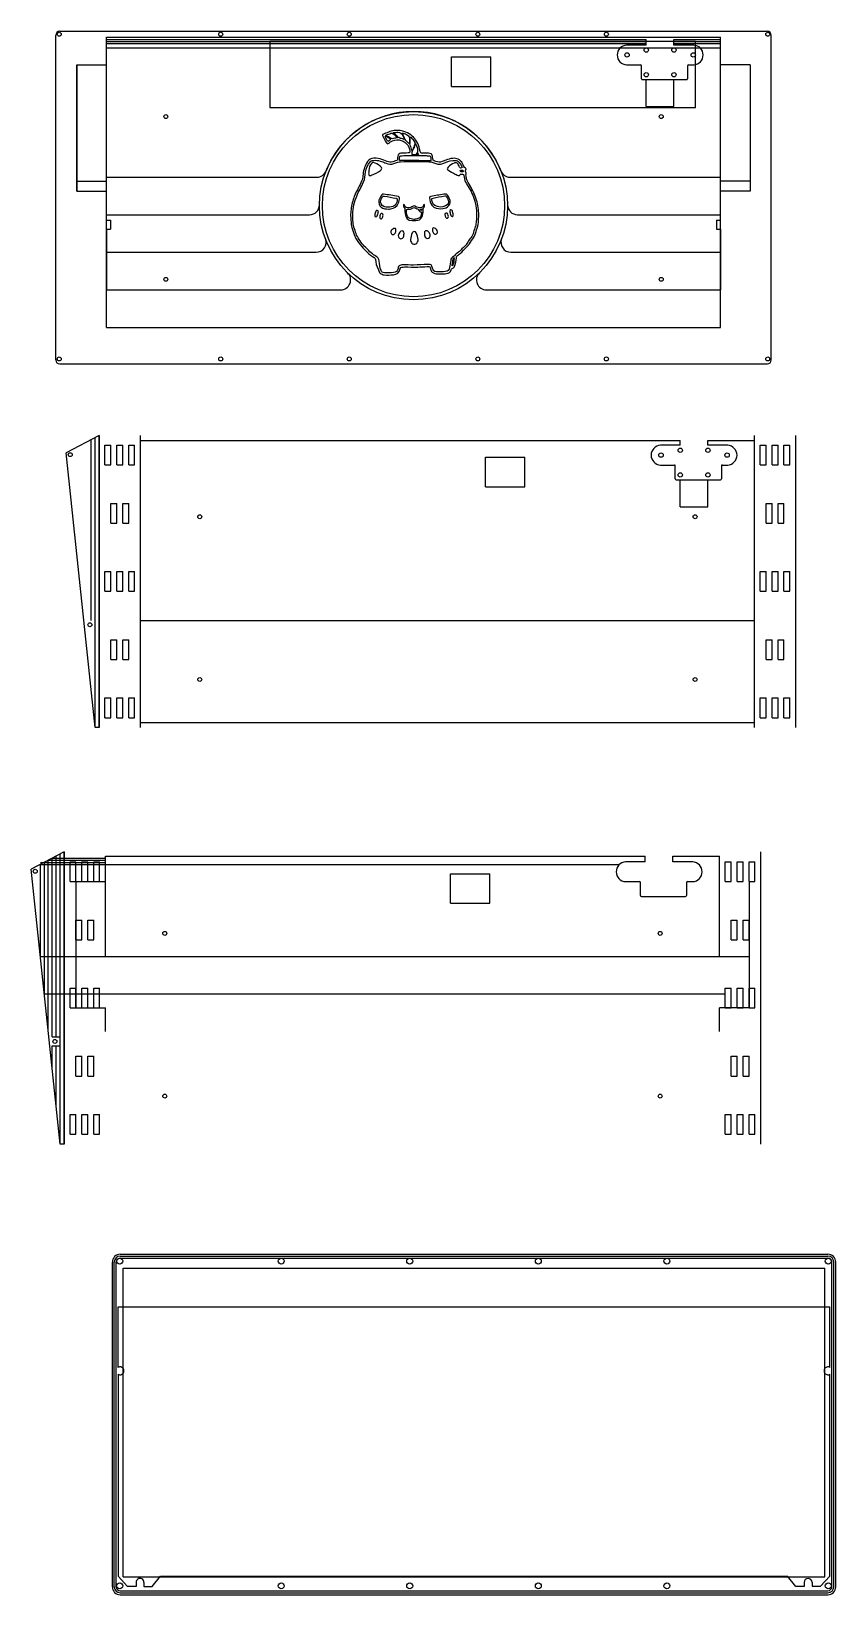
# Model space of a CAD drawing. Header units: millimetres. Extents: x -2194 to 1361, y -607 to 684.
# Drawn here: x -2194 to -1786, y -108 to 684 of the extents above.
import ezdxf

# ---------------------------------------------------------------- set-up
doc = ezdxf.new("R2010")
doc.units = ezdxf.units.MM
doc.layers.add('draft', color=7, linetype='Continuous', lineweight=25, true_color=0x000000)

msp = doc.modelspace()

# ---------------------------------------------------------------- linework, layer by layer
at = {"layer": 'draft'}
for p, q in [((-2181.21, 517.74), (-2181.21, 682.26)), ((-2179.21, 684.26), (-1820.79, 684.26)), ((-2155.47, 534.25), (-2155.47, 681.2)), ((-2155.47, 681.2), (-1844.56, 681.2)), ((-1844.56, 534.25), (-1844.56, 681.2)), ((-1818.79, 517.74), (-1818.79, 682.26)), ((-2155.47, 680.15), (-1882.09, 680.15)), ((-2155.47, 667.26), (-2155.47, 680.15)), ((-2155.47, 667.26), (-2155.47, 679.09)), ((-2155.47, 679.09), (-1882.09, 679.09)), ((-2155.47, 667.26), (-2155.47, 678.04)), ((-2155.47, 678.04), (-1882.09, 678.04)), ((-2155.47, 610.37), (-2155.47, 675.93)), ((-2155.47, 675.93), (-1844.56, 675.93)), ((-2155.47, 675.93), (-1844.56, 675.93)), ((-2072.76, 679.26), (-1857.24, 679.26)), ((-2072.76, 679.26), (-2072.76, 645.66)), ((-1882.09, 677.24), (-1892.07, 677.24)), ((-1882.09, 677.24), (-1892.07, 677.24)), ((-1882.09, 677.24), (-1892.07, 677.24)), ((-1882.09, 677.24), (-1882.09, 680.15)), ((-1882.09, 677.24), (-1882.09, 679.09)), ((-1882.09, 677.24), (-1882.09, 678.04)), ((-1868.09, 677.24), (-1868.09, 680.15)), ((-1868.09, 680.15), (-1844.56, 680.15)), ((-1868.09, 677.24), (-1868.09, 679.09)), ((-1868.09, 679.09), (-1844.56, 679.09)), ((-1868.09, 677.24), (-1868.09, 678.04)), ((-1868.09, 678.04), (-1844.56, 678.04)), ((-1858.07, 677.24), (-1868.09, 677.24)), ((-1858.07, 677.24), (-1868.09, 677.24)), ((-1858.07, 677.24), (-1868.09, 677.24)), ((-1857.24, 645.66), (-1857.24, 679.26)), ((-1844.56, 667.26), (-1844.56, 680.15)), ((-1844.56, 667.26), (-1844.56, 679.09)), ((-1844.56, 667.26), (-1844.56, 678.04)), ((-1844.56, 610.37), (-1844.56, 675.93)), ((-2170.47, 667.26), (-2170.47, 603.25)), ((-2170.47, 667.26), (-2170.47, 608.25)), ((-2170.47, 667.26), (-2155.47, 667.26)), ((-2170.47, 603.25), (-2170.47, 667.26)), ((-2170.47, 667.26), (-2155.47, 667.26)), ((-2170.47, 667.26), (-2155.47, 667.26)), ((-1980.79, 656.26), (-1980.79, 671.26)), ((-1980.79, 656.26), (-1980.79, 671.26)), ((-1980.79, 656.26), (-1980.79, 671.26)), ((-1980.79, 656.26), (-1980.79, 671.26)), ((-1980.79, 671.26), (-1960.79, 671.26)), ((-1980.79, 671.26), (-1960.79, 671.26)), ((-1980.79, 671.26), (-1960.79, 671.26)), ((-1980.79, 671.26), (-1960.79, 671.26)), ((-1960.79, 656.26), (-1960.79, 671.26)), ((-1960.79, 656.26), (-1960.79, 671.26)), ((-1960.79, 656.26), (-1960.79, 671.26)), ((-1960.79, 656.26), (-1960.79, 671.26)), ((-1892.07, 667.24), (-1885.09, 667.24)), ((-1892.07, 667.24), (-1885.09, 667.24)), ((-1892.07, 667.24), (-1885.09, 667.24)), ((-1884.59, 660.24), (-1884.59, 666.74)), ((-1884.59, 660.24), (-1884.59, 666.74)), ((-1884.59, 660.24), (-1884.59, 666.74)), ((-1861.28, 666.74), (-1861.28, 660.24)), ((-1861.28, 666.74), (-1861.28, 660.24)), ((-1861.28, 666.74), (-1861.28, 660.24)), ((-1860.78, 667.24), (-1858.07, 667.24)), ((-1860.78, 667.24), (-1858.07, 667.24)), ((-1860.78, 667.24), (-1858.07, 667.24)), ((-1829.56, 667.26), (-1844.56, 667.26)), ((-1829.56, 667.26), (-1844.56, 667.26)), ((-1829.56, 667.26), (-1844.56, 667.26)), ((-1829.56, 667.26), (-1829.56, 603.25)), ((-1829.56, 667.26), (-1829.56, 608.25)), ((-1829.56, 667.26), (-1829.56, 603.25)), ((-1884.09, 659.74), (-1861.78, 659.74)), ((-1884.09, 659.74), (-1861.78, 659.74)), ((-1884.09, 659.74), (-1861.78, 659.74)), ((-1882.09, 659.74), (-1868.09, 659.74)), ((-1882.09, 646.14), (-1882.09, 659.74)), ((-1868.09, 646.14), (-1868.09, 659.74)), ((-1980.79, 656.26), (-1960.79, 656.26)), ((-1980.79, 656.26), (-1960.79, 656.26)), ((-1980.79, 656.26), (-1960.79, 656.26)), ((-1980.79, 656.26), (-1960.79, 656.26)), ((-2072.76, 645.66), (-1857.24, 645.66)), ((-1882.09, 646.14), (-1868.09, 646.14)), ((-2170.47, 603.25), (-2170.47, 613.25)), ((-2155.47, 610.37), (-2048.96, 610.37)), ((-1951.08, 610.37), (-1844.56, 610.37)), ((-2170.47, 608.25), (-2155.47, 608.25)), ((-2170.47, 603.25), (-2155.47, 603.25)), ((-2170.47, 603.25), (-2155.47, 603.25)), ((-2155.47, 591.34), (-2155.47, 608.25)), ((-2155.47, 588.55), (-2155.47, 603.25)), ((-2155.47, 588.55), (-2155.47, 603.25)), ((-1829.56, 608.25), (-1844.56, 608.25)), ((-1844.56, 591.34), (-1844.56, 608.25)), ((-1829.56, 603.25), (-1844.56, 603.25)), ((-1829.56, 603.25), (-1844.56, 603.25)), ((-1844.56, 588.55), (-1844.56, 603.25)), ((-1844.56, 588.55), (-1844.56, 603.25)), ((-1829.56, 603.25), (-1829.56, 603.25)), ((-1829.56, 603.25), (-1829.56, 603.25)), ((-1829.56, 603.25), (-1829.56, 603.25)), ((-2155.47, 591.34), (-2052.68, 591.34)), ((-2155.47, 588.55), (-2153.47, 588.55)), ((-2155.47, 588.55), (-2153.47, 588.55)), ((-2153.47, 588.55), (-2153.47, 584.05)), ((-2153.47, 588.55), (-2153.47, 584.05)), ((-1947.35, 591.34), (-1844.56, 591.34)), ((-1846.56, 588.55), (-1844.56, 588.55)), ((-1846.56, 588.55), (-1844.56, 588.55)), ((-1846.56, 588.55), (-1846.56, 584.05)), ((-1846.56, 588.55), (-1846.56, 584.05)), ((-2155.47, 584.05), (-2153.47, 584.05)), ((-2155.47, 584.05), (-2153.47, 584.05)), ((-2155.47, 584.05), (-2155.47, 553.28)), ((-2155.47, 584.05), (-2155.47, 572.31)), ((-1846.56, 584.05), (-1844.56, 584.05)), ((-1846.56, 584.05), (-1844.56, 584.05)), ((-1844.56, 584.05), (-1844.56, 553.28)), ((-1844.56, 584.05), (-1844.56, 572.31)), ((-2155.47, 572.31), (-2049.29, 572.31)), ((-1950.74, 572.31), (-1844.56, 572.31)), ((-2155.47, 553.28), (-2036.87, 553.28)), ((-1963.16, 553.28), (-1844.56, 553.28)), ((-2155.47, 534.25), (-1844.56, 534.25)), ((-2179.21, 515.74), (-1820.79, 515.74)), ((-2159.29, 479.53), (-2175.92, 470.76)), ((-2159.29, 479.53), (-2175.92, 470.76)), ((-2163.29, 385.82), (-2163.29, 477.42)), ((-2161.29, 331.52), (-2161.29, 478.48)), ((-2159.29, 331.52), (-2159.29, 479.53)), ((-2159.29, 479.53), (-2159.29, 331.52)), ((-2138.29, 331.52), (-2138.29, 479.53)), ((-2138.29, 477.01), (-1864.9, 477.01)), ((-1864.9, 474.51), (-1864.9, 477.01)), ((-1850.9, 474.51), (-1850.9, 477.01)), ((-1850.9, 477.01), (-1827.37, 477.01)), ((-1827.37, 331.52), (-1827.37, 479.53)), ((-1806.37, 331.52), (-1806.37, 479.53)), ((-2161.29, 331.52), (-2175.92, 470.76)), ((-2156.29, 464.53), (-2156.29, 474.53)), ((-2156.29, 474.53), (-2153.29, 474.53)), ((-2153.29, 464.53), (-2153.29, 474.53)), ((-2150.29, 464.53), (-2150.29, 474.53)), ((-2150.29, 474.53), (-2147.29, 474.53)), ((-2147.29, 464.53), (-2147.29, 474.53)), ((-2144.29, 464.53), (-2144.29, 474.53)), ((-2144.29, 474.53), (-2141.29, 474.53)), ((-2141.29, 464.53), (-2141.29, 474.53)), ((-1963.6, 453.53), (-1963.6, 468.53)), ((-1963.6, 468.53), (-1943.6, 468.53)), ((-1943.6, 453.53), (-1943.6, 468.53)), ((-1864.9, 474.51), (-1874.88, 474.51)), ((-1840.88, 474.51), (-1850.9, 474.51)), ((-1824.37, 464.53), (-1824.37, 474.53)), ((-1824.37, 474.53), (-1821.37, 474.53)), ((-1821.37, 464.53), (-1821.37, 474.53)), ((-1818.37, 464.53), (-1818.37, 474.53)), ((-1818.37, 474.53), (-1815.37, 474.53)), ((-1815.37, 464.53), (-1815.37, 474.53)), ((-1812.37, 464.53), (-1812.37, 474.53)), ((-1812.37, 474.53), (-1809.37, 474.53)), ((-1809.37, 464.53), (-1809.37, 474.53)), ((-2156.29, 464.53), (-2153.29, 464.53)), ((-2150.29, 464.53), (-2147.29, 464.53)), ((-2144.29, 464.53), (-2141.29, 464.53)), ((-1874.88, 464.51), (-1867.9, 464.51)), ((-1867.4, 457.51), (-1867.4, 464.01)), ((-1844.09, 464.01), (-1844.09, 457.51)), ((-1843.59, 464.51), (-1840.88, 464.51)), ((-1824.37, 464.53), (-1821.37, 464.53)), ((-1818.37, 464.53), (-1815.37, 464.53)), ((-1812.37, 464.53), (-1809.37, 464.53)), ((-1963.6, 453.53), (-1943.6, 453.53)), ((-1963.6, 453.53), (-1943.6, 453.53)), ((-1866.9, 457.01), (-1844.59, 457.01)), ((-1864.9, 457.01), (-1850.9, 457.01)), ((-1864.9, 443.41), (-1864.9, 457.01)), ((-1850.9, 443.41), (-1850.9, 457.01)), ((-2153.29, 435.03), (-2153.29, 445.03)), ((-2153.29, 445.03), (-2150.29, 445.03)), ((-2150.29, 435.03), (-2150.29, 445.03)), ((-2147.29, 435.03), (-2147.29, 445.03)), ((-2147.29, 445.03), (-2144.29, 445.03)), ((-2144.29, 435.03), (-2144.29, 445.03)), ((-1821.37, 435.03), (-1821.37, 445.03)), ((-1821.37, 445.03), (-1818.37, 445.03)), ((-1818.37, 435.03), (-1818.37, 445.03)), ((-1815.37, 435.03), (-1815.37, 445.03)), ((-1815.37, 445.03), (-1812.37, 445.03)), ((-1812.37, 435.03), (-1812.37, 445.03)), ((-1864.9, 443.41), (-1850.9, 443.41)), ((-2153.29, 435.03), (-2150.29, 435.03)), ((-2147.29, 435.03), (-2144.29, 435.03)), ((-1821.37, 435.03), (-1818.37, 435.03)), ((-1815.37, 435.03), (-1812.37, 435.03)), ((-2156.29, 400.53), (-2156.29, 410.53)), ((-2156.29, 410.53), (-2153.29, 410.53)), ((-2153.29, 400.53), (-2153.29, 410.53)), ((-2150.29, 400.53), (-2150.29, 410.53)), ((-2150.29, 410.53), (-2147.29, 410.53)), ((-2147.29, 400.53), (-2147.29, 410.53)), ((-2144.29, 400.53), (-2144.29, 410.53)), ((-2144.29, 410.53), (-2141.29, 410.53)), ((-2141.29, 400.53), (-2141.29, 410.53)), ((-1824.37, 400.53), (-1824.37, 410.53)), ((-1824.37, 410.53), (-1821.37, 410.53)), ((-1821.37, 400.53), (-1821.37, 410.53)), ((-1818.37, 400.53), (-1818.37, 410.53)), ((-1818.37, 410.53), (-1815.37, 410.53)), ((-1815.37, 400.53), (-1815.37, 410.53)), ((-1812.37, 400.53), (-1812.37, 410.53)), ((-1812.37, 410.53), (-1809.37, 410.53)), ((-1809.37, 400.53), (-1809.37, 410.53)), ((-2156.29, 400.53), (-2153.29, 400.53)), ((-2150.29, 400.53), (-2147.29, 400.53)), ((-2144.29, 400.53), (-2141.29, 400.53)), ((-1824.37, 400.53), (-1821.37, 400.53)), ((-1818.37, 400.53), (-1815.37, 400.53)), ((-1812.37, 400.53), (-1809.37, 400.53)), ((-2138.29, 385.82), (-1827.37, 385.82)), ((-2153.29, 366.03), (-2153.29, 376.03)), ((-2153.29, 376.03), (-2150.29, 376.03)), ((-2150.29, 366.03), (-2150.29, 376.03)), ((-2147.29, 366.03), (-2147.29, 376.03)), ((-2147.29, 376.03), (-2144.29, 376.03)), ((-2144.29, 366.03), (-2144.29, 376.03)), ((-1821.37, 366.03), (-1821.37, 376.03)), ((-1821.37, 376.03), (-1818.37, 376.03)), ((-1818.37, 366.03), (-1818.37, 376.03)), ((-1815.37, 366.03), (-1815.37, 376.03)), ((-1815.37, 376.03), (-1812.37, 376.03)), ((-1812.37, 366.03), (-1812.37, 376.03)), ((-2153.29, 366.03), (-2150.29, 366.03)), ((-2147.29, 366.03), (-2144.29, 366.03)), ((-1821.37, 366.03), (-1818.37, 366.03)), ((-1815.37, 366.03), (-1812.37, 366.03)), ((-2156.29, 336.52), (-2156.29, 346.52)), ((-2156.29, 346.52), (-2153.29, 346.52)), ((-2153.29, 336.52), (-2153.29, 346.52)), ((-2150.29, 336.52), (-2150.29, 346.52)), ((-2150.29, 346.52), (-2147.29, 346.52)), ((-2147.29, 336.52), (-2147.29, 346.52)), ((-2144.29, 336.52), (-2144.29, 346.52)), ((-2144.29, 346.52), (-2141.29, 346.52)), ((-2141.29, 336.52), (-2141.29, 346.52)), ((-1824.37, 336.52), (-1824.37, 346.52)), ((-1824.37, 346.52), (-1821.37, 346.52)), ((-1821.37, 336.52), (-1821.37, 346.52)), ((-1818.37, 336.52), (-1818.37, 346.52)), ((-1818.37, 346.52), (-1815.37, 346.52)), ((-1815.37, 336.52), (-1815.37, 346.52)), ((-1812.37, 336.52), (-1812.37, 346.52)), ((-1812.37, 346.52), (-1809.37, 346.52)), ((-1809.37, 336.52), (-1809.37, 346.52)), ((-2156.29, 336.52), (-2153.29, 336.52)), ((-2150.29, 336.52), (-2147.29, 336.52)), ((-2144.29, 336.52), (-2141.29, 336.52)), ((-2138.29, 334.02), (-1827.37, 334.02)), ((-1824.37, 336.52), (-1821.37, 336.52)), ((-1818.37, 336.52), (-1815.37, 336.52)), ((-1812.37, 336.52), (-1809.37, 336.52)), ((-2159.29, 331.52), (-2161.29, 331.52)), ((-2177, 268.48), (-2193.63, 259.7)), ((-2177, 268.48), (-2193.63, 259.7)), ((-2189, 263.2), (-2187, 263.2)), ((-2189, 215.61), (-2189, 262.15)), ((-2189, 262.15), (-2156, 262.15)), ((-2187, 196.59), (-2187, 263.2)), ((-2187, 263.2), (-2156, 263.2)), ((-2185, 177.56), (-2185, 264.26)), ((-2185, 264.26), (-2156, 264.26)), ((-2183, 174.77), (-2183, 265.31)), ((-2183, 265.31), (-2156, 265.31)), ((-2181, 174.77), (-2181, 266.37)), ((-2179, 120.47), (-2179, 267.42)), ((-2177, 120.47), (-2177, 268.48)), ((-2177, 268.48), (-2177, 120.47)), ((-2174, 253.48), (-2174, 263.48)), ((-2174, 263.48), (-2171, 263.48)), ((-2171, 253.48), (-2171, 263.48)), ((-2168, 253.48), (-2168, 263.48)), ((-2168, 263.48), (-2165, 263.48)), ((-2165, 253.48), (-2165, 263.48)), ((-2162, 253.48), (-2162, 263.48)), ((-2162, 263.48), (-2159, 263.48)), ((-2159, 253.48), (-2159, 263.48)), ((-2156, 266.37), (-1882.61, 266.37)), ((-2156, 253.48), (-2156, 266.37)), ((-2156, 262.15), (-1895.75, 262.15)), ((-1882.61, 263.46), (-1892.59, 263.46)), ((-1882.61, 263.46), (-1882.61, 266.37)), ((-1868.61, 263.46), (-1868.61, 266.37)), ((-1868.61, 266.37), (-1845.08, 266.37)), ((-1858.59, 263.46), (-1868.61, 263.46)), ((-1845.08, 215.61), (-1845.08, 266.37)), ((-1842.08, 253.48), (-1842.08, 263.48)), ((-1842.08, 263.48), (-1839.08, 263.48)), ((-1839.08, 253.48), (-1839.08, 263.48)), ((-1836.08, 253.48), (-1836.08, 263.48)), ((-1836.08, 263.48), (-1833.08, 263.48)), ((-1833.08, 253.48), (-1833.08, 263.48)), ((-1830.08, 253.48), (-1830.08, 263.48)), ((-1830.08, 263.48), (-1827.08, 263.48)), ((-1827.08, 253.48), (-1827.08, 263.48)), ((-1824.08, 120.47), (-1824.08, 268.48)), ((-2179, 120.47), (-2193.63, 259.7)), ((-2174, 253.48), (-2171, 253.48)), ((-2174, 253.48), (-2171, 253.48)), ((-2174, 253.48), (-2156, 253.48)), ((-2171, 253.48), (-2171, 189.47)), ((-2168, 253.48), (-2165, 253.48)), ((-2162, 253.48), (-2159, 253.48)), ((-2156, 215.61), (-2156, 253.48)), ((-1981.31, 242.48), (-1981.31, 257.48)), ((-1981.31, 257.48), (-1961.31, 257.48)), ((-1961.31, 242.48), (-1961.31, 257.48)), ((-1842.08, 253.48), (-1839.08, 253.48)), ((-1836.08, 253.48), (-1833.08, 253.48)), ((-1830.08, 253.48), (-1827.08, 253.48)), ((-1830.08, 253.48), (-1830.08, 189.47)), ((-1892.59, 253.46), (-1885.61, 253.46)), ((-1885.11, 246.46), (-1885.11, 252.96)), ((-1884.61, 245.96), (-1862.3, 245.96)), ((-1861.8, 252.96), (-1861.8, 246.46)), ((-1861.3, 253.46), (-1858.59, 253.46)), ((-1981.31, 242.48), (-1961.31, 242.48)), ((-2171, 223.97), (-2171, 233.97)), ((-2171, 233.97), (-2168, 233.97)), ((-2168, 223.97), (-2168, 233.97)), ((-2165, 223.97), (-2165, 233.97)), ((-2165, 233.97), (-2162, 233.97)), ((-2162, 223.97), (-2162, 233.97)), ((-1839.08, 223.97), (-1839.08, 233.97)), ((-1839.08, 233.97), (-1836.08, 233.97)), ((-1836.08, 223.97), (-1836.08, 233.97)), ((-1833.08, 223.97), (-1833.08, 233.97)), ((-1833.08, 233.97), (-1830.08, 233.97)), ((-1830.08, 223.97), (-1830.08, 233.97)), ((-2171, 223.97), (-2168, 223.97)), ((-2165, 223.97), (-2162, 223.97)), ((-1839.08, 223.97), (-1836.08, 223.97)), ((-1833.08, 223.97), (-1830.08, 223.97)), ((-2189, 215.61), (-2156, 215.61)), ((-2156, 215.61), (-1830.08, 215.61)), ((-2174, 189.47), (-2174, 199.47)), ((-2174, 199.47), (-2171, 199.47)), ((-2171, 189.47), (-2171, 199.47)), ((-2168, 189.47), (-2168, 199.47)), ((-2168, 199.47), (-2165, 199.47)), ((-2165, 189.47), (-2165, 199.47)), ((-2162, 189.47), (-2162, 199.47)), ((-2162, 199.47), (-2159, 199.47)), ((-2159, 189.47), (-2159, 199.47)), ((-1842.08, 189.47), (-1842.08, 199.47)), ((-1842.08, 199.47), (-1839.08, 199.47)), ((-1839.08, 189.47), (-1839.08, 199.47)), ((-1836.08, 189.47), (-1836.08, 199.47)), ((-1836.08, 199.47), (-1833.08, 199.47)), ((-1833.08, 189.47), (-1833.08, 199.47)), ((-1830.08, 189.47), (-1830.08, 199.47)), ((-1830.08, 199.47), (-1827.08, 199.47)), ((-1827.08, 189.47), (-1827.08, 199.47)), ((-2187, 196.59), (-2156, 196.59)), ((-2156, 196.59), (-1842.08, 196.59)), ((-2174, 189.47), (-2171, 189.47)), ((-2174, 189.47), (-2156, 189.47)), ((-2168, 189.47), (-2165, 189.47)), ((-2162, 189.47), (-2159, 189.47)), ((-2156, 177.56), (-2156, 189.47)), ((-1830.08, 189.47), (-1845.08, 189.47)), ((-1845.08, 177.56), (-1845.08, 189.47)), ((-1842.08, 189.47), (-1839.08, 189.47)), ((-1836.08, 189.47), (-1833.08, 189.47)), ((-1830.08, 189.47), (-1827.08, 189.47)), ((-1830.08, 189.47), (-1830.08, 189.47)), ((-2183, 174.77), (-2181, 174.77)), ((-2181, 174.77), (-2179, 174.77)), ((-2183, 170.26), (-2181, 170.26)), ((-2183, 158.53), (-2183, 170.26)), ((-2181, 139.5), (-2181, 170.26)), ((-2181, 170.26), (-2179, 170.26)), ((-2171, 154.97), (-2171, 164.97)), ((-2171, 164.97), (-2168, 164.97)), ((-2168, 154.97), (-2168, 164.97)), ((-2165, 154.97), (-2165, 164.97)), ((-2165, 164.97), (-2162, 164.97)), ((-2162, 154.97), (-2162, 164.97)), ((-1839.08, 154.97), (-1839.08, 164.97)), ((-1839.08, 164.97), (-1836.08, 164.97)), ((-1836.08, 154.97), (-1836.08, 164.97)), ((-1833.08, 154.97), (-1833.08, 164.97)), ((-1833.08, 164.97), (-1830.08, 164.97)), ((-1830.08, 154.97), (-1830.08, 164.97)), ((-2171, 154.97), (-2168, 154.97)), ((-2165, 154.97), (-2162, 154.97)), ((-1839.08, 154.97), (-1836.08, 154.97)), ((-1833.08, 154.97), (-1830.08, 154.97)), ((-2174, 125.47), (-2174, 135.47)), ((-2174, 135.47), (-2171, 135.47)), ((-2171, 125.47), (-2171, 135.47)), ((-2168, 125.47), (-2168, 135.47)), ((-2168, 135.47), (-2165, 135.47)), ((-2165, 125.47), (-2165, 135.47)), ((-2162, 125.47), (-2162, 135.47)), ((-2162, 135.47), (-2159, 135.47)), ((-2159, 125.47), (-2159, 135.47)), ((-1842.08, 125.47), (-1842.08, 135.47)), ((-1842.08, 135.47), (-1839.08, 135.47)), ((-1839.08, 125.47), (-1839.08, 135.47)), ((-1836.08, 125.47), (-1836.08, 135.47)), ((-1836.08, 135.47), (-1833.08, 135.47)), ((-1833.08, 125.47), (-1833.08, 135.47)), ((-1830.08, 125.47), (-1830.08, 135.47)), ((-1830.08, 135.47), (-1827.08, 135.47)), ((-1827.08, 125.47), (-1827.08, 135.47)), ((-2177, 120.47), (-2179, 120.47)), ((-2174, 125.47), (-2171, 125.47)), ((-2168, 125.47), (-2165, 125.47)), ((-2162, 125.47), (-2159, 125.47)), ((-1842.08, 125.47), (-1839.08, 125.47)), ((-1836.08, 125.47), (-1833.08, 125.47)), ((-1830.08, 125.47), (-1827.08, 125.47)), ((-2148.57, 64.71), (-1790.16, 64.71)), ((-2148.57, 63.71), (-1790.16, 63.71)), ((-2152.57, -103.81), (-2152.57, 60.71)), ((-2151.57, -103.81), (-2151.57, 60.71)), ((-2150.57, -103.81), (-2150.57, 60.71)), ((-2148.57, 62.71), (-1790.16, 62.71)), ((-2147.12, -98.81), (-2147.12, 57.71)), ((-2147.12, 57.71), (-1791.61, 57.71)), ((-1791.61, -98.81), (-1791.61, 57.71)), ((-1788.16, -103.81), (-1788.16, 60.71)), ((-1787.16, -103.81), (-1787.16, 60.71)), ((-1786.16, -103.81), (-1786.16, 60.71)), ((-2149.67, 7.38), (-2149.67, 37.99)), ((-2149.67, 37.99), (-1789.06, 37.99)), ((-1789.06, 7.38), (-1789.06, 37.99)), ((-2149.67, 3.91), (-2149.67, -98.41)), ((-1789.06, -98.34), (-1789.06, 3.91)), ((-2144.87, -103.56), (-2149.67, -98.41)), ((-2147.12, -98.81), (-1791.61, -98.81)), ((-2140.57, -101.63), (-2140.57, -103.56)), ((-2136.57, -101.56), (-2136.57, -103.56)), ((-2132.37, -103.56), (-2128.17, -98.41)), ((-2128.17, -98.41), (-1810.56, -98.41)), ((-1969.37, -98.41), (-1810.56, -98.41)), ((-1806.36, -103.56), (-1810.56, -98.41)), ((-1802.16, -101.56), (-1802.16, -103.56)), ((-1798.16, -101.56), (-1798.16, -103.49)), ((-1793.86, -103.49), (-1789.06, -98.34)), ((-2148.57, -105.81), (-1790.16, -105.81)), ((-2148.57, -106.81), (-1790.16, -106.81)), ((-2148.57, -107.81), (-1790.16, -107.81)), ((-2140.57, -103.56), (-2144.87, -103.56)), ((-2136.57, -103.56), (-2132.37, -103.56)), ((-1802.16, -103.56), (-1806.36, -103.56)), ((-1798.16, -103.49), (-1793.86, -103.49))]:
    msp.add_line(p, q, dxfattribs=at)
for centre, radius in [((-2179.47, 682.75), 1), ((-2097.68, 682.75), 1), ((-2032.56, 682.75), 1), ((-1967.44, 682.75), 1), ((-1902.32, 682.75), 1), ((-1820.56, 682.75), 1), ((-1891.84, 672.24), 1.1), ((-1882.09, 674.74), 1.1), ((-1868.09, 674.74), 1.1), ((-1858.35, 672.24), 1.1), ((-1882.09, 662.24), 1.1), ((-1868.09, 662.24), 1.1), ((-2125.47, 641.03), 1), ((-2125.47, 641.03), 1), ((-2125.47, 641.03), 1), ((-2125.47, 641.03), 1), ((-2125.47, 641.03), 1), ((-2125.47, 641.03), 1), ((-1874.56, 641.03), 1), ((-1874.56, 641.03), 1), ((-1874.56, 641.03), 1), ((-1874.56, 641.03), 1), ((-1874.56, 641.03), 1), ((-1874.56, 641.03), 1), ((-2125.47, 558.59), 1), ((-2125.47, 558.59), 1), ((-2125.47, 558.59), 1), ((-1874.56, 558.59), 1), ((-1874.56, 558.59), 1), ((-1874.56, 558.59), 1), ((-2179.47, 518.24), 1), ((-2097.68, 518.24), 1), ((-2032.56, 518.24), 1), ((-1967.44, 518.24), 1), ((-1902.32, 518.24), 1), ((-1820.56, 518.24), 1), ((-2173.92, 469.76), 1), ((-1874.66, 469.51), 1.1), ((-1864.9, 472.01), 1.1), ((-1850.9, 472.01), 1.1), ((-1841.16, 469.51), 1.1), ((-1864.9, 459.51), 1.1), ((-1864.9, 459.51), 1.1), ((-1850.9, 459.51), 1.1), ((-2108.29, 438.31), 1), ((-1857.37, 438.31), 1), ((-2163.94, 383.57), 1), ((-2108.29, 355.86), 1), ((-1857.37, 355.86), 1), ((-2191.63, 258.7), 1), ((-2126, 227.25), 1), ((-1875.08, 227.25), 1), ((-2181.65, 172.51), 1), ((-2126, 144.8), 1), ((-1875.08, 144.8), 1), ((-2148.84, 61.2), 1.51), ((-2067.05, 61.2), 1.51), ((-2001.93, 61.2), 1.51), ((-1936.8, 61.2), 1.51), ((-1871.68, 61.2), 1.51), ((-1789.92, 61.2), 1.51), ((-2148.84, -103.31), 1.51), ((-2067.05, -103.31), 1.51), ((-2001.93, -103.31), 1.51), ((-1936.8, -103.31), 1.51), ((-1871.68, -103.31), 1.51), ((-1789.92, -103.31), 1.51)]:
    msp.add_circle(centre, radius, dxfattribs=at)
at = {"layer": 'draft', "color": 5, "true_color": 0x0000ff}
for radius in [47.67, 46.16]:
    msp.add_circle((-2000.02, 595.9), radius, dxfattribs=at)
at = {"layer": 'draft'}
for centre, radius, start, end in [((-2179.21, 682.26), 2, 90, 180), ((-1820.79, 682.26), 2, 0, 90), ((-1891.84, 672.24), 5, 92.56359, 267.43641), ((-1891.84, 672.24), 5, 92.56359, 267.43641), ((-1891.84, 672.24), 5, 92.56359, 267.43641), ((-1858.35, 672.24), 5.01, 273.19826, 86.80174), ((-1858.35, 672.24), 5.01, 273.19826, 86.80174), ((-1858.35, 672.24), 5.01, 273.19826, 86.80174), ((-1885.09, 666.74), 0.5, 360, 90), ((-1885.09, 666.74), 0.5, 360, 90), ((-1885.09, 666.74), 0.5, 360, 90), ((-1860.78, 666.74), 0.5, 90, 180), ((-1860.78, 666.74), 0.5, 90, 180), ((-1860.78, 666.74), 0.5, 90, 180), ((-1884.09, 660.24), 0.5, 180, 270), ((-1884.09, 660.24), 0.5, 180, 270), ((-1884.09, 660.24), 0.5, 180, 270), ((-1861.78, 660.24), 0.5, 270, 360), ((-1861.78, 660.24), 0.5, 270, 360), ((-1861.78, 660.24), 0.5, 270, 360), ((-2048.96, 615.37), 5, 270, 338.31221), ((-1951.08, 615.37), 5, 201.68779, 270), ((-2052.68, 596.34), 5, 270, 359.52694), ((-1947.35, 596.34), 5, 180.47306, 270), ((-2049.29, 577.31), 5, 270, 20.67314), ((-1950.74, 577.31), 5, 159.32686, 270), ((-2036.87, 558.28), 5, 270, 45.58821), ((-1963.16, 558.28), 5, 134.41179, 270), ((-2179.21, 517.74), 2, 180, 270), ((-1820.79, 517.74), 2, 270, 360), ((-1874.66, 469.51), 5, 92.56359, 267.43641), ((-1841.16, 469.51), 5.01, 273.19826, 86.80174), ((-1867.9, 464.01), 0.5, 360, 90), ((-1843.59, 464.01), 0.5, 90, 180), ((-1866.9, 457.51), 0.5, 180, 270), ((-1844.59, 457.51), 0.5, 270, 360), ((-1892.37, 258.46), 5, 92.56359, 267.43641), ((-1858.87, 258.46), 5.01, 273.19826, 86.80174), ((-1885.61, 252.96), 0.5, 360, 90), ((-1884.61, 246.46), 0.5, 180, 270), ((-1862.3, 246.46), 0.5, 270, 360), ((-1861.3, 252.96), 0.5, 90, 180), ((-2148.57, 60.71), 4, 90, 180), ((-2148.57, 60.71), 3, 90, 180), ((-1790.16, 60.71), 4, 0, 90), ((-1790.16, 60.71), 3, 0, 90), ((-2148.57, 60.71), 2, 90, 180), ((-1790.16, 60.71), 2, 0, 90), ((-2148.67, 5.64), 2, 240.04037, 119.95963), ((-1790.06, 5.64), 2, 60.04037, 299.95963), ((-2138.57, -101.56), 2, 0, 182.0018), ((-1800.16, -101.56), 2, 0, 180), ((-2148.57, -103.81), 4, 180, 270), ((-2148.57, -103.81), 3, 180, 270), ((-2148.57, -103.81), 2, 180, 270), ((-1790.16, -103.81), 4, 270, 360), ((-1790.16, -103.81), 3, 270, 0), ((-1790.16, -103.81), 2, 270, 360)]:
    msp.add_arc(centre, radius, start, end, dxfattribs=at)
at = {"layer": 'draft', "color": 7, "true_color": 0xffffff}
msp.add_arc((-2000.02, 595.9), 47.67, 21.68779, 158.31221, dxfattribs=at)
at = {"layer": 'draft', "color": 5, "true_color": 0x0000ff}
for points, knots in [([(-1986.29, 561.31), (-1986.82, 561.31), (-1987.35, 561.32), (-1987.88, 561.31), (-1988.88, 561.31), (-1989.76, 561.64), (-1990.53, 562.23), (-1991.02, 562.61), (-1991.24, 563.19), (-1991.41, 563.78), (-1991.81, 565.17), (-1991.5, 565.08), (-1993.09, 565.04), (-1994.68, 565), (-1996.27, 564.9), (-1997.86, 564.8), (-2000.07, 564.66), (-2002.29, 564.89), (-2004.51, 564.84), (-2004.98, 564.83), (-2005.46, 564.82), (-2005.93, 564.81), (-2006.37, 564.8), (-2006.67, 564.62), (-2006.74, 564.15), (-2006.75, 564.04), (-2006.79, 563.94), (-2006.81, 563.83), (-2007.16, 561.86), (-2008.46, 561.12), (-2010.23, 560.91), (-2011.75, 560.72), (-2013.3, 560.69), (-2014.84, 560.84), (-2015.62, 560.92), (-2016.29, 561.24), (-2016.9, 561.68), (-2017.45, 562.07), (-2017.49, 562.79), (-2017.78, 563.35), (-2017.83, 563.45), (-2017.82, 563.58), (-2017.87, 563.67), (-2018.85, 565.2), (-2019.02, 566.97), (-2019.32, 568.69), (-2019.39, 569.09), (-2019.57, 569.37), (-2019.91, 569.57), (-2022.48, 571.08), (-2024.44, 573.27), (-2026.42, 575.42), (-2027.49, 576.58), (-2028.25, 578.03), (-2029.17, 579.32), (-2029.51, 579.79), (-2029.72, 580.3), (-2029.9, 580.84), (-2030.33, 582.21), (-2030.79, 583.56), (-2031.25, 584.91), (-2031.56, 585.81), (-2031.54, 586.76), (-2031.64, 587.68), (-2031.76, 588.7), (-2031.8, 589.73), (-2031.91, 590.75), (-2032.02, 591.86), (-2031.71, 592.93), (-2031.62, 594.02), (-2031.44, 596.3), (-2030.78, 598.46), (-2030.02, 600.61), (-2029.46, 602.17), (-2028.62, 603.58), (-2027.89, 605.05), (-2027.36, 606.12), (-2026.82, 607.18), (-2026.29, 608.24), (-2025.84, 609.13), (-2025.69, 610.09), (-2025.63, 611.06), (-2025.49, 613.35), (-2024.91, 615.53), (-2023.76, 617.49), (-2023.17, 618.49), (-2022.39, 619.54), (-2021.09, 619.78), (-2019.69, 620.04), (-2018.29, 619.98), (-2016.9, 619.59), (-2015.68, 619.26), (-2014.5, 618.83), (-2013.34, 618.33), (-2012.45, 617.95), (-2011.52, 617.83), (-2010.55, 618.16), (-2009.9, 618.38), (-2009.25, 618.65), (-2008.55, 618.75), (-2008.22, 618.8), (-2008.16, 619.03), (-2008.13, 619.3), (-2008.08, 619.88), (-2008.04, 620.47), (-2007.97, 621.05), (-2007.87, 621.9), (-2007.24, 622.46), (-2006.39, 622.48), (-2005.18, 622.52), (-2003.97, 622.55), (-2002.77, 622.59), (-2001.97, 622.62), (-2001.82, 622.77), (-2001.86, 623.59), (-2001.93, 624.97), (-2002.5, 626.15), (-2003.43, 627.14), (-2005.6, 629.47), (-2008.88, 629.88), (-2011.66, 628.2), (-2012.06, 627.95), (-2012.46, 627.69), (-2012.85, 627.42), (-2013.14, 627.22), (-2013.37, 627.18), (-2013.57, 627.53), (-2014.32, 628.79), (-2015.05, 630.06), (-2015.69, 631.38), (-2015.81, 631.63), (-2015.82, 631.84), (-2015.52, 631.97), (-2013.65, 632.73), (-2011.86, 633.76), (-2009.79, 633.95), (-2007.78, 634.14), (-2005.83, 634.01), (-2003.92, 633.22), (-2001.44, 632.2), (-1999.6, 630.49), (-1998.28, 628.22), (-1997.64, 627.11), (-1997.19, 625.9), (-1996.98, 624.62), (-1996.89, 624.06), (-1996.69, 623.52), (-1996.55, 622.97), (-1996.47, 622.66), (-1996.25, 622.61), (-1995.97, 622.58), (-1994.78, 622.44), (-1993.59, 622.53), (-1992.4, 622.45), (-1991.94, 622.42), (-1991.47, 622.43), (-1991.05, 622.1), (-1990.51, 621.68), (-1990.38, 621.12), (-1990.34, 620.51), (-1990.23, 618.85), (-1990.22, 618.9), (-1988.68, 618.36), (-1987.61, 617.98), (-1986.58, 617.72), (-1985.5, 618.25), (-1984.89, 618.55), (-1984.26, 618.79), (-1983.62, 619.02), (-1982.49, 619.43), (-1981.34, 619.7), (-1980.16, 619.86), (-1979.2, 619.98), (-1978.26, 619.72), (-1977.34, 619.53), (-1976.9, 619.43), (-1976.58, 618.83), (-1976.18, 618.49), (-1975.33, 617.76), (-1974.88, 616.79), (-1974.5, 615.77), (-1974.35, 615.38), (-1974.22, 615.01), (-1973.67, 614.94), (-1973.23, 614.89), (-1973.14, 614.38), (-1973.45, 614.05), (-1973.84, 613.65), (-1973.89, 613.23), (-1973.52, 612.83), (-1973.27, 612.56), (-1973.23, 612.33), (-1973.35, 611.99), (-1973.62, 611.26), (-1973.32, 610.55), (-1973.19, 609.84), (-1972.98, 608.73), (-1972.41, 607.81), (-1971.85, 606.86), (-1970.5, 604.57), (-1969.27, 602.23), (-1968.37, 599.71), (-1967.49, 597.23), (-1967.21, 594.68), (-1966.92, 592.12), (-1966.77, 590.89), (-1967.1, 589.61), (-1967.12, 588.35), (-1967.14, 585.74), (-1968.24, 583.4), (-1968.92, 580.96), (-1969.03, 580.59), (-1969.3, 580.25), (-1969.51, 579.91), (-1970.22, 578.8), (-1970.94, 577.7), (-1971.66, 576.59), (-1972.01, 576.05), (-1972.46, 575.59), (-1972.91, 575.14), (-1974.1, 573.97), (-1975.1, 572.62), (-1976.44, 571.6), (-1976.71, 571.39), (-1976.98, 571.16), (-1977.29, 571.01), (-1977.99, 570.68), (-1978.21, 570.14), (-1978.32, 569.4), (-1978.56, 567.97), (-1978.63, 566.49), (-1979.29, 565.14), (-1979.54, 564.64), (-1979.85, 564.23), (-1980.37, 564.03), (-1980.72, 563.9), (-1980.91, 563.67), (-1981, 563.33), (-1981.31, 562.19), (-1982.26, 561.82), (-1983.23, 561.53), (-1984.22, 561.24), (-1985.26, 561.28), (-1986.29, 561.31)], [0, 0, 0, 0, 1, 1, 1, 2, 2, 2, 3, 3, 3, 4, 4, 4, 5, 5, 5, 6, 6, 6, 7, 7, 7, 8, 8, 8, 9, 9, 9, 10, 10, 10, 11, 11, 11, 12, 12, 12, 13, 13, 13, 14, 14, 14, 15, 15, 15, 16, 16, 16, 17, 17, 17, 18, 18, 18, 19, 19, 19, 20, 20, 20, 21, 21, 21, 22, 22, 22, 23, 23, 23, 24, 24, 24, 25, 25, 25, 26, 26, 26, 27, 27, 27, 28, 28, 28, 29, 29, 29, 30, 30, 30, 31, 31, 31, 32, 32, 32, 33, 33, 33, 34, 34, 34, 35, 35, 35, 36, 36, 36, 37, 37, 37, 38, 38, 38, 39, 39, 39, 40, 40, 40, 41, 41, 41, 42, 42, 42, 43, 43, 43, 44, 44, 44, 45, 45, 45, 46, 46, 46, 47, 47, 47, 48, 48, 48, 49, 49, 49, 50, 50, 50, 51, 51, 51, 52, 52, 52, 53, 53, 53, 54, 54, 54, 55, 55, 55, 56, 56, 56, 57, 57, 57, 58, 58, 58, 59, 59, 59, 60, 60, 60, 61, 61, 61, 62, 62, 62, 63, 63, 63, 64, 64, 64, 65, 65, 65, 66, 66, 66, 67, 67, 67, 68, 68, 68, 69, 69, 69, 70, 70, 70, 71, 71, 71, 72, 72, 72, 73, 73, 73, 74, 74, 74, 75, 75, 75, 76, 76, 76, 77, 77, 77, 78, 78, 78, 79, 79, 79, 80, 80, 80, 81, 81, 81, 81]), ([(-2014.08, 631.06), (-2014.5, 631.02), (-2014.35, 630.77), (-2014.26, 630.6), (-2013.91, 629.95), (-2013.55, 629.32), (-2013.19, 628.68), (-2013.05, 628.43), (-2012.88, 628.4), (-2012.65, 628.59), (-2012.33, 628.86), (-2012, 629.12), (-2011.66, 629.37), (-2011.41, 629.56), (-2011.48, 629.67), (-2011.72, 629.8), (-2012.28, 630.11), (-2012.83, 630.44), (-2013.4, 630.74), (-2013.62, 630.87), (-2013.86, 630.96), (-2014.08, 631.06)], [0, 0, 0, 0, 1, 1, 1, 2, 2, 2, 3, 3, 3, 4, 4, 4, 5, 5, 5, 6, 6, 6, 7, 7, 7, 7]), ([(-2010.69, 629.83), (-2009.97, 629.98), (-2009.13, 630.18), (-2008.27, 630.24), (-2008.06, 630.26), (-2008.02, 630.41), (-2008.18, 630.54), (-2008.96, 631.14), (-2009.55, 631.97), (-2010.44, 632.43), (-2010.76, 632.59), (-2011.1, 632.68), (-2011.45, 632.56), (-2012.29, 632.26), (-2013.13, 631.96), (-2013.97, 631.65), (-2014.06, 631.62), (-2014.16, 631.6), (-2014.17, 631.49), (-2014.18, 631.35), (-2014.06, 631.31), (-2013.96, 631.29), (-2013.08, 631.08), (-2012.37, 630.55), (-2011.63, 630.09), (-2011.38, 629.93), (-2011.11, 629.83), (-2010.69, 629.83)], [0, 0, 0, 0, 1, 1, 1, 2, 2, 2, 3, 3, 3, 4, 4, 4, 5, 5, 5, 6, 6, 6, 7, 7, 7, 8, 8, 8, 9, 9, 9, 9]), ([(-2008.46, 633.06), (-2008.46, 633.06), (-2008.46, 633.07), (-2008.47, 633.08), (-2008.94, 633.03), (-2009.41, 632.99), (-2009.88, 632.94), (-2010.01, 632.93), (-2010.17, 632.91), (-2010.2, 632.78), (-2010.25, 632.62), (-2010.09, 632.56), (-2009.98, 632.51), (-2009.47, 632.27), (-2009.09, 631.88), (-2008.72, 631.47), (-2008.23, 630.93), (-2007.75, 630.35), (-2007.01, 630.14), (-2006.37, 629.96), (-2005.7, 629.83), (-2005.09, 629.54), (-2004.99, 629.5), (-2004.87, 629.45), (-2004.78, 629.55), (-2004.66, 629.67), (-2004.77, 629.78), (-2004.82, 629.9), (-2005, 630.35), (-2005.18, 630.81), (-2005.37, 631.27), (-2005.88, 632.51), (-2006.69, 633.05), (-2008.02, 633.06), (-2008.17, 633.06), (-2008.32, 633.06), (-2008.46, 633.06)], [0, 0, 0, 0, 1, 1, 1, 2, 2, 2, 3, 3, 3, 4, 4, 4, 5, 5, 5, 6, 6, 6, 7, 7, 7, 8, 8, 8, 9, 9, 9, 10, 10, 10, 11, 11, 11, 12, 12, 12, 12]), ([(-2002.05, 629.16), (-2002.05, 629.16), (-2002.06, 629.16), (-2002.06, 629.16), (-2002.06, 629.36), (-2002.08, 629.56), (-2002.06, 629.76), (-2001.95, 630.59), (-2002.27, 631.2), (-2002.98, 631.65), (-2003.71, 632.12), (-2004.53, 632.38), (-2005.33, 632.69), (-2005.41, 632.72), (-2005.51, 632.72), (-2005.6, 632.71), (-2005.78, 632.7), (-2005.83, 632.59), (-2005.7, 632.46), (-2005.05, 631.79), (-2004.91, 630.88), (-2004.57, 630.05), (-2004.4, 629.63), (-2004.28, 629.17), (-2003.89, 628.88), (-2003.39, 628.51), (-2002.93, 628.1), (-2002.53, 627.62), (-2002.46, 627.54), (-2002.38, 627.43), (-2002.26, 627.47), (-2002.1, 627.51), (-2002.12, 627.67), (-2002.11, 627.79), (-2002.08, 628.24), (-2002.07, 628.7), (-2002.05, 629.16)], [0, 0, 0, 0, 1, 1, 1, 2, 2, 2, 3, 3, 3, 4, 4, 4, 5, 5, 5, 6, 6, 6, 7, 7, 7, 8, 8, 8, 9, 9, 9, 10, 10, 10, 11, 11, 11, 12, 12, 12, 12]), ([(-2000.85, 623.8), (-2000.8, 623.8), (-2000.74, 623.79), (-2000.68, 623.78), (-2000.34, 624.58), (-2000.02, 625.39), (-1999.64, 626.17), (-1998.99, 627.49), (-1999.47, 628.54), (-2000.36, 629.51), (-2000.64, 629.82), (-2000.95, 630.1), (-2001.26, 630.39), (-2001.37, 630.5), (-2001.47, 630.69), (-2001.66, 630.58), (-2001.82, 630.5), (-2001.74, 630.32), (-2001.73, 630.18), (-2001.65, 629.36), (-2001.69, 628.54), (-2001.77, 627.72), (-2001.81, 627.35), (-2001.84, 626.99), (-2001.71, 626.63), (-2001.4, 625.7), (-2000.92, 624.82), (-2000.85, 623.8)], [0, 0, 0, 0, 1, 1, 1, 2, 2, 2, 3, 3, 3, 4, 4, 4, 5, 5, 5, 6, 6, 6, 7, 7, 7, 8, 8, 8, 9, 9, 9, 9]), ([(-1999.69, 621.7), (-1999.43, 621.76), (-1998.96, 621.5), (-1998.74, 621.84), (-1998.36, 622.42), (-1997.89, 623), (-1997.93, 623.78), (-1997.99, 624.89), (-1998.28, 625.94), (-1998.76, 626.94), (-1998.82, 627.05), (-1998.85, 627.22), (-1999, 627.2), (-1999.2, 627.17), (-1999.16, 626.98), (-1999.18, 626.84), (-1999.23, 626.35), (-1999.38, 625.88), (-1999.6, 625.43), (-2000.11, 624.43), (-2000.75, 623.51), (-2000.78, 622.3), (-2000.79, 621.79), (-2000.72, 621.67), (-2000.27, 621.69), (-2000.11, 621.7), (-1999.94, 621.7), (-1999.69, 621.7)], [0, 0, 0, 0, 1, 1, 1, 2, 2, 2, 3, 3, 3, 4, 4, 4, 5, 5, 5, 6, 6, 6, 7, 7, 7, 8, 8, 8, 9, 9, 9, 9]), ([(-2019.51, 618.88), (-2019.96, 618.84), (-2020.45, 618.79), (-2020.95, 618.75), (-2021.12, 618.73), (-2021.28, 618.69), (-2021.4, 618.57), (-2021.92, 618.08), (-2022.49, 617.6), (-2022.82, 616.98), (-2023.72, 615.28), (-2024.34, 613.48), (-2024.51, 611.55), (-2024.65, 609.9), (-2025.04, 608.36), (-2025.78, 606.83), (-2026.91, 604.52), (-2028.28, 602.32), (-2029.14, 599.87), (-2030.25, 596.73), (-2030.89, 593.53), (-2030.77, 590.2), (-2030.68, 587.85), (-2030.57, 585.51), (-2029.61, 583.3), (-2029.18, 582.31), (-2029.07, 581.18), (-2028.47, 580.28), (-2027.16, 578.3), (-2025.97, 576.22), (-2024.13, 574.64), (-2023.17, 573.82), (-2022.46, 572.74), (-2021.45, 571.97), (-2020.65, 571.37), (-2019.83, 570.78), (-2018.98, 570.23), (-2018.11, 569.68), (-2017.66, 568.9), (-2017.47, 567.92), (-2017.15, 566.28), (-2017.09, 564.59), (-2016.45, 563.01), (-2016.31, 562.68), (-2016.17, 562.43), (-2015.87, 562.26), (-2015.51, 562.07), (-2015.11, 561.98), (-2014.71, 561.94), (-2013.21, 561.77), (-2011.71, 561.87), (-2010.21, 562.01), (-2008.92, 562.14), (-2008.05, 562.74), (-2007.86, 564.11), (-2007.84, 564.27), (-2007.78, 564.43), (-2007.75, 564.59), (-2007.59, 565.26), (-2007.24, 565.7), (-2006.52, 565.81), (-2006.12, 565.87), (-2005.72, 565.94), (-2005.32, 565.93), (-2003.54, 565.9), (-2001.76, 565.84), (-1999.99, 565.83), (-1997.6, 565.81), (-1995.23, 566.1), (-1992.85, 566.15), (-1991.12, 566.18), (-1990.86, 565.96), (-1990.43, 564.28), (-1990.1, 563), (-1989.62, 562.57), (-1988.3, 562.44), (-1986.86, 562.3), (-1985.41, 562.3), (-1983.97, 562.48), (-1982.5, 562.67), (-1981.96, 563.17), (-1981.71, 564.62), (-1981.52, 565.8), (-1981.27, 566.97), (-1981.17, 568.15), (-1981.08, 569.12), (-1980.6, 569.73), (-1979.8, 570.17), (-1979.63, 570.27), (-1979.43, 570.36), (-1979.3, 570.51), (-1978.71, 571.2), (-1978.06, 571.83), (-1977.26, 572.29), (-1976.53, 572.71), (-1976.05, 573.38), (-1975.49, 573.97), (-1974.56, 574.92), (-1973.51, 575.78), (-1972.84, 576.95), (-1972.42, 577.69), (-1971.89, 578.34), (-1971.43, 579.04), (-1970.87, 579.89), (-1970.18, 580.68), (-1969.87, 581.67), (-1969.55, 582.67), (-1969.27, 583.67), (-1968.99, 584.67), (-1968.83, 585.24), (-1968.48, 585.73), (-1968.4, 586.32), (-1968.16, 588.23), (-1968.01, 590.13), (-1968.04, 592.06), (-1968.07, 593.83), (-1968.28, 595.59), (-1968.72, 597.26), (-1969.42, 599.92), (-1970.43, 602.48), (-1971.87, 604.85), (-1973.08, 606.85), (-1974.41, 608.82), (-1974.53, 611.27), (-1974.56, 611.73), (-1974.8, 611.87), (-1975.2, 611.88), (-1975.44, 611.89), (-1975.68, 611.91), (-1975.91, 611.91), (-1976.09, 611.91), (-1976.26, 611.87), (-1976.31, 611.68), (-1976.48, 611.04), (-1976.93, 611.11), (-1977.4, 611.25), (-1978.09, 611.45), (-1978.71, 611.83), (-1979.35, 612.12), (-1980.39, 612.6), (-1981.35, 613.22), (-1982.3, 613.82), (-1983.05, 614.29), (-1983.07, 614.79), (-1982.48, 615.43), (-1981.62, 616.37), (-1980.51, 616.92), (-1979.4, 617.47), (-1979.25, 617.55), (-1979.08, 617.59), (-1978.92, 617.62), (-1978.42, 617.73), (-1978, 617.64), (-1977.64, 617.23), (-1977.15, 616.67), (-1976.94, 615.99), (-1976.68, 615.33), (-1976.48, 614.82), (-1976.03, 614.98), (-1975.68, 615.04), (-1975.25, 615.12), (-1975.52, 615.44), (-1975.58, 615.66), (-1975.91, 616.81), (-1976.74, 617.63), (-1977.56, 618.45), (-1977.64, 618.53), (-1977.77, 618.61), (-1977.89, 618.63), (-1978.61, 618.76), (-1979.33, 618.88), (-1980.07, 618.79), (-1981.83, 618.58), (-1983.48, 617.97), (-1985.1, 617.28), (-1985.9, 616.94), (-1986.76, 616.77), (-1987.62, 616.94), (-1988.32, 617.08), (-1989, 617.34), (-1989.65, 617.61), (-1990.51, 617.97), (-1991.39, 618.18), (-1992.32, 618.19), (-1997.06, 618.21), (-2001.81, 618.26), (-2006.56, 618.18), (-2007.02, 618.17), (-2007.47, 618.1), (-2007.9, 617.94), (-2008.59, 617.7), (-2009.29, 617.48), (-2009.98, 617.22), (-2011.33, 616.72), (-2012.63, 616.91), (-2013.92, 617.43), (-2014.67, 617.74), (-2015.41, 618.06), (-2016.18, 618.29), (-2017.25, 618.6), (-2018.34, 618.89), (-2019.51, 618.88)], [0, 0, 0, 0, 1, 1, 1, 2, 2, 2, 3, 3, 3, 4, 4, 4, 5, 5, 5, 6, 6, 6, 7, 7, 7, 8, 8, 8, 9, 9, 9, 10, 10, 10, 11, 11, 11, 12, 12, 12, 13, 13, 13, 14, 14, 14, 15, 15, 15, 16, 16, 16, 17, 17, 17, 18, 18, 18, 19, 19, 19, 20, 20, 20, 21, 21, 21, 22, 22, 22, 23, 23, 23, 24, 24, 24, 25, 25, 25, 26, 26, 26, 27, 27, 27, 28, 28, 28, 29, 29, 29, 30, 30, 30, 31, 31, 31, 32, 32, 32, 33, 33, 33, 34, 34, 34, 35, 35, 35, 36, 36, 36, 37, 37, 37, 38, 38, 38, 39, 39, 39, 40, 40, 40, 41, 41, 41, 42, 42, 42, 43, 43, 43, 44, 44, 44, 45, 45, 45, 46, 46, 46, 47, 47, 47, 48, 48, 48, 49, 49, 49, 50, 50, 50, 51, 51, 51, 52, 52, 52, 53, 53, 53, 54, 54, 54, 55, 55, 55, 56, 56, 56, 57, 57, 57, 58, 58, 58, 59, 59, 59, 60, 60, 60, 61, 61, 61, 62, 62, 62, 63, 63, 63, 64, 64, 64, 65, 65, 65, 66, 66, 66, 67, 67, 67, 67]), ([(-2022.73, 612.72), (-2022.7, 614.09), (-2022.54, 615.42), (-2021.85, 616.64), (-2021.22, 617.78), (-2020.62, 618.03), (-2019.43, 617.5), (-2018.23, 616.96), (-2017.19, 616.19), (-2016.23, 615.29), (-2015.91, 614.99), (-2016, 614.66), (-2016.17, 614.34), (-2016.29, 614.11), (-2016.48, 613.93), (-2016.7, 613.79), (-2018.19, 612.85), (-2019.72, 611.99), (-2021.34, 611.31), (-2021.46, 611.26), (-2021.58, 611.22), (-2021.71, 611.19), (-2022.41, 611.02), (-2022.67, 611.19), (-2022.73, 611.9), (-2022.75, 612.17), (-2022.73, 612.45), (-2022.73, 612.72)], [0, 0, 0, 0, 1, 1, 1, 2, 2, 2, 3, 3, 3, 4, 4, 4, 5, 5, 5, 6, 6, 6, 7, 7, 7, 8, 8, 8, 9, 9, 9, 9]), ([(-1997.39, 618.71), (-1997.39, 618.69), (-1997.39, 618.67), (-1997.39, 618.64), (-1995.5, 618.64), (-1993.62, 618.66), (-1991.73, 618.63), (-1991.25, 618.63), (-1991.11, 618.79), (-1991.19, 619.24), (-1991.27, 619.71), (-1991.33, 620.18), (-1991.38, 620.66), (-1991.42, 621.02), (-1991.62, 621.16), (-1991.96, 621.17), (-1992.73, 621.2), (-1993.5, 621.26), (-1994.26, 621.26), (-1997.26, 621.28), (-2000.26, 621.39), (-2003.26, 621.28), (-2004.34, 621.23), (-2005.42, 621.27), (-2006.5, 621.16), (-2006.87, 621.12), (-2007.01, 620.98), (-2007.03, 620.62), (-2007.04, 620.24), (-2007.1, 619.86), (-2007.15, 619.48), (-2007.26, 618.73), (-2007.26, 618.72), (-2006.5, 618.72), (-2003.46, 618.71), (-2000.43, 618.71), (-1997.39, 618.71)], [0, 0, 0, 0, 1, 1, 1, 2, 2, 2, 3, 3, 3, 4, 4, 4, 5, 5, 5, 6, 6, 6, 7, 7, 7, 8, 8, 8, 9, 9, 9, 10, 10, 10, 11, 11, 11, 12, 12, 12, 12]), ([(-1997.91, 621.68), (-1997.7, 621.69), (-1997.47, 621.68), (-1997.5, 621.98), (-1997.53, 622.2), (-1997.56, 622.46), (-1997.86, 622.44), (-1998.16, 622.42), (-1998.29, 622.16), (-1998.31, 621.9), (-1998.34, 621.62), (-1998.07, 621.72), (-1997.91, 621.68)], [0, 0, 0, 0, 1, 1, 1, 2, 2, 2, 3, 3, 3, 4, 4, 4, 4]), ([(-1975.44, 613.02), (-1975.23, 613.07), (-1974.94, 612.92), (-1974.85, 613.19), (-1974.78, 613.4), (-1974.85, 613.68), (-1975.06, 613.82), (-1975.28, 613.97), (-1975.56, 613.89), (-1975.81, 613.89), (-1976.04, 613.88), (-1976.31, 613.92), (-1976.33, 613.56), (-1976.35, 613.23), (-1976.15, 613.11), (-1975.87, 613.07), (-1975.72, 613.05), (-1975.58, 613.04), (-1975.44, 613.02)], [0, 0, 0, 0, 1, 1, 1, 2, 2, 2, 3, 3, 3, 4, 4, 4, 5, 5, 5, 6, 6, 6, 6]), ([(-2012.66, 594.17), (-2014.05, 594.21), (-2015.28, 594.37), (-2016.33, 595.15), (-2017.46, 595.99), (-2017.89, 597.31), (-2017.51, 598.66), (-2017.21, 599.68), (-2016.68, 600.57), (-2016.04, 601.41), (-2015.83, 601.68), (-2015.58, 601.79), (-2015.23, 601.74), (-2012.71, 601.36), (-2010.19, 601.03), (-2007.7, 600.5), (-2007.3, 600.42), (-2007.04, 600.2), (-2007.09, 599.79), (-2007.19, 598.94), (-2007.26, 598.08), (-2007.58, 597.27), (-2008.32, 595.36), (-2009.84, 594.52), (-2011.75, 594.23), (-2012.09, 594.18), (-2012.45, 594.18), (-2012.66, 594.17)], [0, 0, 0, 0, 1, 1, 1, 2, 2, 2, 3, 3, 3, 4, 4, 4, 5, 5, 5, 6, 6, 6, 7, 7, 7, 8, 8, 8, 9, 9, 9, 9]), ([(-2012.7, 595.1), (-2012.49, 595.12), (-2012.26, 595.12), (-2012.02, 595.15), (-2009.77, 595.44), (-2008.45, 596.38), (-2008.24, 598.99), (-2008.21, 599.39), (-2008.35, 599.58), (-2008.76, 599.66), (-2010.8, 600.06), (-2012.86, 600.42), (-2014.91, 600.74), (-2015.27, 600.8), (-2015.51, 600.72), (-2015.7, 600.42), (-2016.06, 599.88), (-2016.34, 599.3), (-2016.54, 598.69), (-2017.01, 597.28), (-2016.42, 596.05), (-2015.04, 595.49), (-2014.3, 595.18), (-2013.52, 595.15), (-2012.7, 595.1)], [0, 0, 0, 0, 1, 1, 1, 2, 2, 2, 3, 3, 3, 4, 4, 4, 5, 5, 5, 6, 6, 6, 7, 7, 7, 8, 8, 8, 8]), ([(-1998.76, 588.36), (-1999.37, 588.57), (-2000.07, 588.39), (-2000.78, 588.38), (-2002.87, 588.33), (-2003.98, 589.67), (-2004.27, 591.97), (-2004.36, 592.66), (-2004.37, 593.36), (-2004.4, 594.05), (-2004.42, 594.4), (-2004.51, 594.69), (-2004.75, 594.95), (-2005.05, 595.27), (-2005.17, 595.68), (-2005.14, 596.12), (-2005.13, 596.29), (-2005.05, 596.45), (-2004.86, 596.47), (-2004.65, 596.49), (-2004.59, 596.33), (-2004.54, 596.16), (-2004.25, 595.18), (-2003.9, 594.88), (-2002.89, 594.83), (-2001.88, 594.79), (-2000.96, 595.03), (-2000.18, 595.7), (-1999.85, 595.98), (-1999.61, 595.97), (-1999.28, 595.68), (-1998.33, 594.87), (-1997.2, 594.77), (-1996.03, 594.99), (-1995.47, 595.1), (-1995.07, 595.44), (-1995, 596.06), (-1994.98, 596.28), (-1994.93, 596.56), (-1994.64, 596.52), (-1994.33, 596.47), (-1994.36, 596.17), (-1994.38, 595.94), (-1994.39, 595.66), (-1994.46, 595.37), (-1994.64, 595.17), (-1995.1, 594.66), (-1995.13, 594.05), (-1995.14, 593.42), (-1995.15, 592.28), (-1995.24, 591.17), (-1995.77, 590.11), (-1996.38, 588.89), (-1997.39, 588.44), (-1998.76, 588.36)], [0, 0, 0, 0, 1, 1, 1, 2, 2, 2, 3, 3, 3, 4, 4, 4, 5, 5, 5, 6, 6, 6, 7, 7, 7, 8, 8, 8, 9, 9, 9, 10, 10, 10, 11, 11, 11, 12, 12, 12, 13, 13, 13, 14, 14, 14, 15, 15, 15, 16, 16, 16, 17, 17, 17, 18, 18, 18, 18]), ([(-2003.59, 593.06), (-2003.57, 592.36), (-2003.48, 591.67), (-2003.27, 591), (-2002.94, 589.95), (-2002.26, 589.29), (-2001.13, 589.16), (-2000.68, 589.11), (-2000.2, 589.19), (-1999.82, 588.85), (-1999.73, 588.77), (-1999.65, 588.83), (-1999.58, 588.89), (-1999.29, 589.13), (-1998.94, 589.12), (-1998.59, 589.15), (-1997.28, 589.27), (-1996.59, 589.82), (-1996.21, 591.07), (-1996.09, 591.47), (-1996.02, 591.89), (-1995.94, 592.3), (-1995.89, 592.52), (-1995.94, 592.73), (-1996.22, 592.73), (-1996.96, 592.71), (-1997.28, 593.21), (-1997.5, 593.8), (-1997.6, 594.05), (-1997.77, 594.19), (-1998.02, 594.24), (-1998.51, 594.34), (-1998.95, 594.55), (-1999.38, 594.81), (-1999.65, 594.97), (-1999.9, 594.96), (-2000.15, 594.79), (-2001.02, 594.21), (-2002, 594.03), (-2003.02, 594.08), (-2003.47, 594.1), (-2003.62, 593.91), (-2003.59, 593.5), (-2003.58, 593.35), (-2003.59, 593.21), (-2003.59, 593.06)], [0, 0, 0, 0, 1, 1, 1, 2, 2, 2, 3, 3, 3, 4, 4, 4, 5, 5, 5, 6, 6, 6, 7, 7, 7, 8, 8, 8, 9, 9, 9, 10, 10, 10, 11, 11, 11, 12, 12, 12, 13, 13, 13, 14, 14, 14, 15, 15, 15, 15]), ([(-1996.2, 594.28), (-1996.33, 594.18), (-1996.73, 594.36), (-1996.7, 593.95), (-1996.69, 593.73), (-1996.56, 593.52), (-1996.29, 593.52), (-1996, 593.53), (-1995.84, 593.73), (-1995.81, 594.01), (-1995.78, 594.25), (-1995.93, 594.32), (-1996.2, 594.28)], [0, 0, 0, 0, 1, 1, 1, 2, 2, 2, 3, 3, 3, 4, 4, 4, 4]), ([(-1986.24, 594.31), (-1987.8, 594.39), (-1989.5, 594.6), (-1990.72, 596.08), (-1991.62, 597.19), (-1991.82, 598.53), (-1991.91, 599.89), (-1991.94, 600.36), (-1991.6, 600.48), (-1991.21, 600.57), (-1989.04, 601.07), (-1986.83, 601.29), (-1984.67, 601.73), (-1983.54, 601.95), (-1982.92, 601.64), (-1982.41, 600.71), (-1982.02, 600.01), (-1981.69, 599.31), (-1981.51, 598.53), (-1981.23, 597.24), (-1981.74, 596.03), (-1982.88, 595.25), (-1983.67, 594.7), (-1984.59, 594.43), (-1986.24, 594.31)], [0, 0, 0, 0, 1, 1, 1, 2, 2, 2, 3, 3, 3, 4, 4, 4, 5, 5, 5, 6, 6, 6, 7, 7, 7, 8, 8, 8, 8]), ([(-1990.75, 598.94), (-1990.62, 597.55), (-1990.14, 596.49), (-1989.29, 596.02), (-1987.49, 595.04), (-1985.61, 594.96), (-1983.76, 595.81), (-1982.55, 596.37), (-1982.12, 597.52), (-1982.5, 598.75), (-1982.69, 599.37), (-1982.97, 599.94), (-1983.32, 600.49), (-1983.52, 600.81), (-1983.76, 600.91), (-1984.14, 600.84), (-1986.14, 600.49), (-1988.15, 600.17), (-1990.13, 599.76), (-1990.67, 599.65), (-1990.87, 599.42), (-1990.75, 598.94)], [0, 0, 0, 0, 1, 1, 1, 2, 2, 2, 3, 3, 3, 4, 4, 4, 5, 5, 5, 6, 6, 6, 7, 7, 7, 7]), ([(-2019.67, 591.09), (-2019.59, 591.82), (-2019.35, 592.51), (-2019.04, 593.17), (-2018.91, 593.44), (-2018.62, 593.53), (-2018.34, 593.5), (-2018.03, 593.46), (-2017.88, 593.21), (-2017.84, 592.93), (-2017.82, 592.8), (-2017.81, 592.66), (-2017.85, 592.55), (-2018.03, 591.98), (-2018.23, 591.42), (-2018.36, 590.83), (-2018.46, 590.4), (-2018.75, 590.13), (-2019.25, 590.25), (-2019.71, 590.36), (-2019.63, 590.75), (-2019.67, 591.09)], [0, 0, 0, 0, 1, 1, 1, 2, 2, 2, 3, 3, 3, 4, 4, 4, 5, 5, 5, 6, 6, 6, 7, 7, 7, 7]), ([(-2015.37, 591.06), (-2015.61, 590.58), (-2015.58, 590), (-2015.87, 589.53), (-2016.05, 589.26), (-2016.32, 589.14), (-2016.64, 589.2), (-2016.95, 589.26), (-2017.1, 589.53), (-2017.12, 589.81), (-2017.17, 590.46), (-2016.96, 591.07), (-2016.67, 591.64), (-2016.54, 591.9), (-2016.21, 592.06), (-2015.91, 591.95), (-2015.55, 591.81), (-2015.48, 591.43), (-2015.37, 591.06)], [0, 0, 0, 0, 1, 1, 1, 2, 2, 2, 3, 3, 3, 4, 4, 4, 5, 5, 5, 6, 6, 6, 6]), ([(-1982.37, 590.39), (-1982.31, 589.94), (-1982.49, 589.66), (-1982.86, 589.54), (-1983.23, 589.42), (-1983.49, 589.61), (-1983.69, 589.92), (-1983.97, 590.37), (-1984.04, 590.88), (-1984.08, 591.39), (-1984.11, 591.74), (-1983.97, 592.08), (-1983.51, 592.13), (-1983.1, 592.17), (-1982.82, 592.07), (-1982.67, 591.62), (-1982.54, 591.2), (-1982.36, 590.8), (-1982.37, 590.39)], [0, 0, 0, 0, 1, 1, 1, 2, 2, 2, 3, 3, 3, 4, 4, 4, 5, 5, 5, 6, 6, 6, 6]), ([(-1980.41, 590.47), (-1980.77, 590.45), (-1980.96, 590.64), (-1981.07, 590.98), (-1981.26, 591.59), (-1981.49, 592.18), (-1981.63, 592.8), (-1981.74, 593.26), (-1981.59, 593.62), (-1981.14, 593.72), (-1980.75, 593.81), (-1980.45, 593.58), (-1980.34, 593.24), (-1980.14, 592.62), (-1979.98, 591.98), (-1979.86, 591.33), (-1979.77, 590.8), (-1980.01, 590.47), (-1980.41, 590.47)], [0, 0, 0, 0, 1, 1, 1, 2, 2, 2, 3, 3, 3, 4, 4, 4, 5, 5, 5, 6, 6, 6, 6]), ([(-2008.9, 583.41), (-2008.94, 582.92), (-2009.08, 582.44), (-2009.29, 581.99), (-2009.61, 581.34), (-2010.16, 581.11), (-2010.78, 581.35), (-2011.36, 581.57), (-2011.67, 582.19), (-2011.47, 582.83), (-2011.25, 583.52), (-2010.79, 584.05), (-2010.1, 584.31), (-2009.37, 584.59), (-2008.86, 584.19), (-2008.9, 583.41)], [0, 0, 0, 0, 1, 1, 1, 2, 2, 2, 3, 3, 3, 4, 4, 4, 5, 5, 5, 5]), ([(-2004.79, 581.74), (-2004.86, 581.22), (-2004.88, 580.6), (-2005.15, 580.02), (-2005.4, 579.48), (-2005.89, 579.14), (-2006.38, 579.17), (-2006.95, 579.2), (-2007.5, 579.6), (-2007.68, 580.12), (-2007.97, 580.98), (-2007.27, 582.56), (-2006.42, 582.92), (-2005.39, 583.36), (-2004.78, 582.95), (-2004.79, 581.74)], [0, 0, 0, 0, 1, 1, 1, 2, 2, 2, 3, 3, 3, 4, 4, 4, 5, 5, 5, 5]), ([(-2001.54, 578.76), (-2001.33, 579.79), (-2001.15, 580.99), (-2000.66, 582.11), (-2000.47, 582.56), (-2000.1, 582.76), (-1999.62, 582.76), (-1999.12, 582.76), (-1998.78, 582.52), (-1998.61, 582.06), (-1998.2, 580.98), (-1997.91, 579.86), (-1997.7, 578.73), (-1997.56, 577.98), (-1998.14, 576.97), (-1998.82, 576.62), (-1999.47, 576.28), (-2000.25, 576.38), (-2000.82, 576.88), (-2001.21, 577.22), (-2001.56, 578.05), (-2001.54, 578.76)], [0, 0, 0, 0, 1, 1, 1, 2, 2, 2, 3, 3, 3, 4, 4, 4, 5, 5, 5, 6, 6, 6, 7, 7, 7, 7]), ([(-1994.52, 581.97), (-1994.51, 582.49), (-1994.48, 582.93), (-1993.98, 583.15), (-1993.56, 583.33), (-1992.8, 583.15), (-1992.42, 582.73), (-1992.01, 582.28), (-1991.71, 581.75), (-1991.57, 581.15), (-1991.45, 580.65), (-1991.59, 580.2), (-1991.93, 579.82), (-1992.56, 579.1), (-1993.56, 579.2), (-1994.04, 580.02), (-1994.4, 580.65), (-1994.45, 581.35), (-1994.52, 581.97)], [0, 0, 0, 0, 1, 1, 1, 2, 2, 2, 3, 3, 3, 4, 4, 4, 5, 5, 5, 6, 6, 6, 6]), ([(-1987.84, 582.73), (-1987.85, 582.14), (-1988.23, 581.64), (-1988.77, 581.54), (-1989.33, 581.42), (-1989.86, 581.71), (-1990.08, 582.28), (-1990.26, 582.73), (-1990.45, 583.19), (-1990.47, 583.69), (-1990.5, 584.37), (-1990.02, 584.74), (-1989.36, 584.56), (-1988.61, 584.35), (-1987.84, 583.42), (-1987.84, 582.73)], [0, 0, 0, 0, 1, 1, 1, 2, 2, 2, 3, 3, 3, 4, 4, 4, 5, 5, 5, 5]), ([(-1979.36, 569.09), (-1979.36, 569.27), (-1979.29, 569.41), (-1979.41, 569.46), (-1979.57, 569.53), (-1979.65, 569.38), (-1979.71, 569.28), (-1979.8, 569.11), (-1979.89, 568.92), (-1979.92, 568.72), (-1980.1, 567.79), (-1980.26, 566.86), (-1980.41, 565.92), (-1980.43, 565.78), (-1980.57, 565.55), (-1980.36, 565.49), (-1980.13, 565.42), (-1980.1, 565.7), (-1980.04, 565.85), (-1979.61, 566.91), (-1979.61, 568.06), (-1979.36, 569.09)], [0, 0, 0, 0, 1, 1, 1, 2, 2, 2, 3, 3, 3, 4, 4, 4, 5, 5, 5, 6, 6, 6, 7, 7, 7, 7])]:
    msp.add_open_spline(points, degree=3, knots=knots, dxfattribs=at)

doc.saveas('drawing.dxf')
